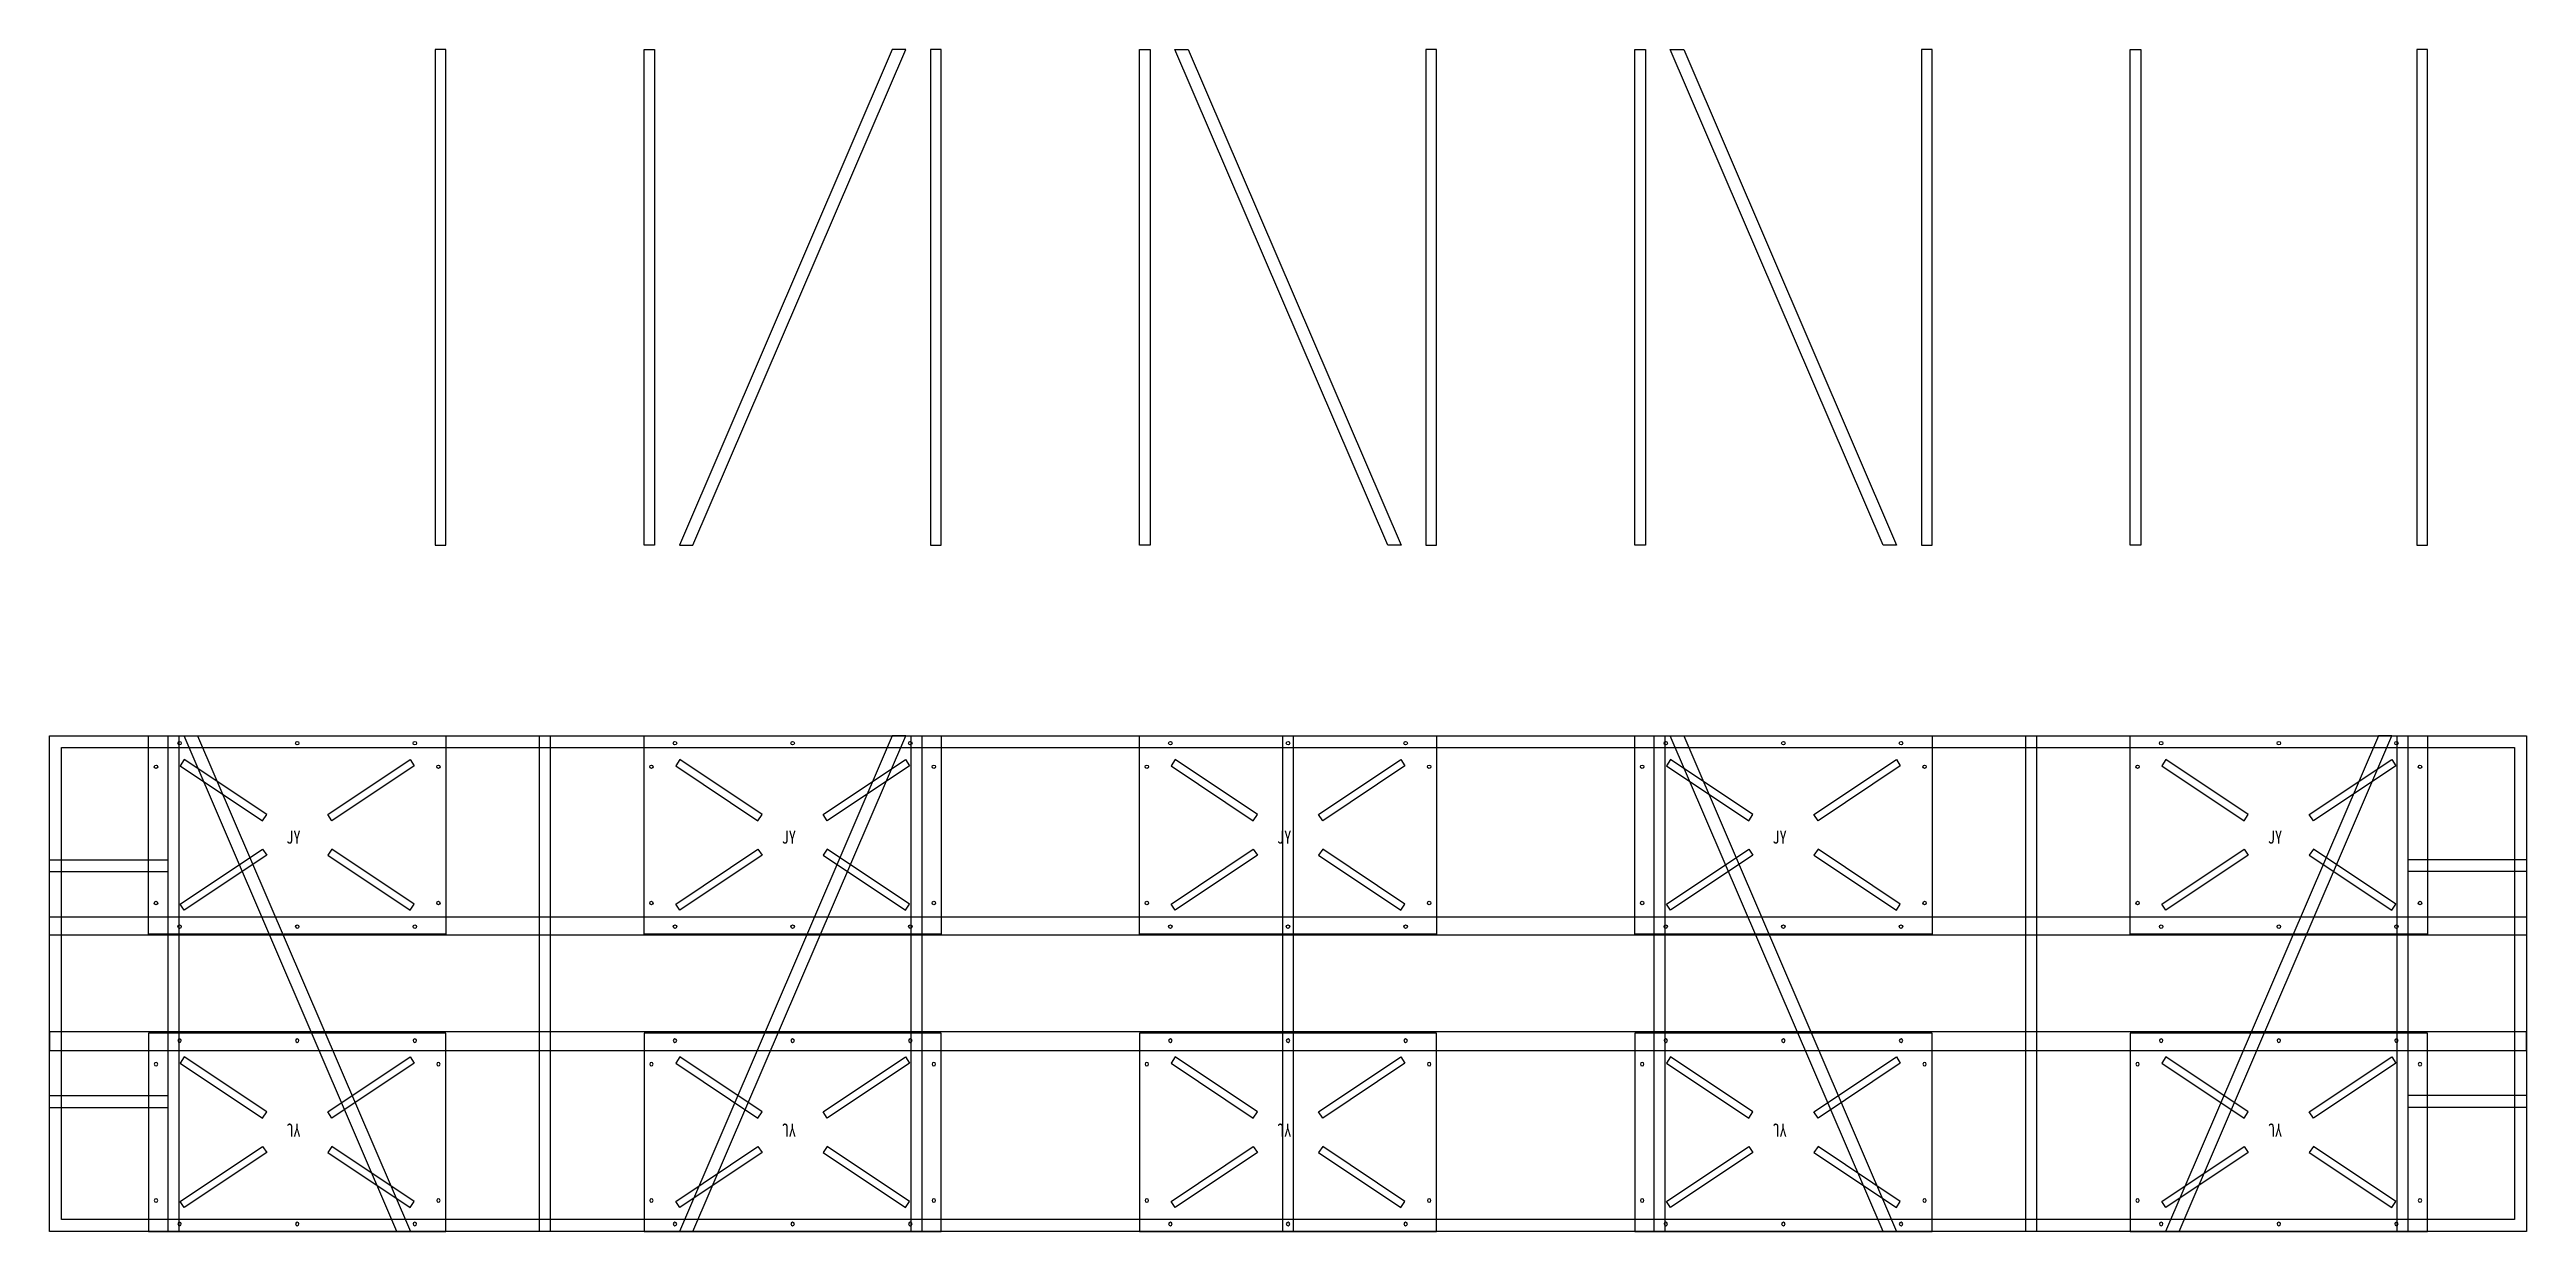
# Model space of a CAD drawing. Header units: millimetres. Extents: x 7263 to 319917, y -161937 to 156976.
# Drawn here: x 7263 to 17263, y -117181 to -112412 of the extents above; entities that cross this region are included whole.
import ezdxf

# ---------------------------------------------------------------- set-up
doc = ezdxf.new("R2010")
doc.units = ezdxf.units.MM
doc.header["$LTSCALE"] = 1000
for name, color, linetype in [('PUB_TEXT', 7, 'Continuous'), ('W-FLOAT_BOWL浮筒', 253, 'Continuous'), ('W-STEEL_FRAME钢架', 3, 'Continuous')]:
    doc.layers.add(name, color=color, linetype=linetype)
doc.styles.add('黑体', font='simhei.ttf', dxfattribs={"width": 0.8})

# ---------------------------------------------------------------- blocks, each defined once
blk = doc.blocks.new('$matou$00000186')
for points in [[(-600, 400), (600, 400), (600, -400), (-600, -400)], [(-456, 304), (-472, 279), (-140, 57), (-123, 82)], [(456, 304), (472, 279), (140, 57), (123, 82)], [(-456, -304), (-472, -279), (-140, -57), (-123, -82)], [(456, -304), (472, -279), (140, -57), (123, -82)]]:
    blk.add_lwpolyline(points, close=True)
for centre in [(-475, 370), (0, 370), (475, 370), (-570, 275), (570, 275), (-570, -275), (570, -275), (-475, -370), (0, -370), (475, -370)]:
    blk.add_circle(centre, 7)
at = {"layer": 'PUB_TEXT', "style": '黑体', "width": 0.8}
blk.add_text('JY', height=52.6, dxfattribs=at).set_placement((-44, -35))
blk = doc.blocks.new('*U248')
at = {"layer": 'W-FLOAT_BOWL浮筒'}
blk.add_blockref('$matou$00000186', (0, 600), dxfattribs=at)
at = {"layer": 'W-FLOAT_BOWL浮筒', "yscale": -1}
blk.add_blockref('$matou$00000186', (0, -600), dxfattribs=at)
blk = doc.blocks.new('*U249')
at = {"layer": 'W-FLOAT_BOWL浮筒', "color": 0, "linetype": 'ByBlock', "lineweight": -2, "transparency": 16777216}
for p in [(0, 0), (2000, 0), (4000, 0), (6000, 0), (8000, 0)]:
    blk.add_blockref('*U248', p, dxfattribs=at)
blk = doc.blocks.new('*U250')
at = {"layer": 'W-STEEL_FRAME钢架', "color": 1}
blk.add_lwpolyline([(-21.5, 1000), (21.5, 1000), (21.5, -1000), (-21.5, -1000)], close=True, dxfattribs=at)
blk = doc.blocks.new('*U251')
at = {"layer": 'W-STEEL_FRAME钢架', "color": 0, "linetype": 'ByBlock', "lineweight": -2, "transparency": 16777216}
for p in [(0, 0), (1500, 0), (3000, 0), (4500, 0), (6000, 0), (7500, 0), (9000, 0)]:
    blk.add_blockref('*U250', p, dxfattribs=at)

msp = doc.modelspace()

# ---------------------------------------------------------------- linework, layer by layer
at = {"layer": 'W-STEEL_FRAME钢架', "color": 1}
for points in [[(8863.3, -112411.9), (8820.3, -112411.9), (8820.3, -114411.9), (8863.3, -114411.9)], [(9663.3, -112411.9), (9706.3, -112411.9), (9706.3, -114411.9), (9663.3, -114411.9)], [(10863.3, -112411.9), (10820.3, -112411.9), (10820.3, -114411.9), (10863.3, -114411.9)], [(11663.3, -112411.9), (11706.3, -112411.9), (11706.3, -114411.9), (11663.3, -114411.9)], [(12863.3, -112411.9), (12820.3, -112411.9), (12820.3, -114411.9), (12863.3, -114411.9)], [(13663.3, -112411.9), (13706.3, -112411.9), (13706.3, -114411.9), (13663.3, -114411.9)], [(14863.3, -112411.9), (14820.3, -112411.9), (14820.3, -114411.9), (14863.3, -114411.9)], [(15663.3, -112411.9), (15706.3, -112411.9), (15706.3, -114411.9), (15663.3, -114411.9)], [(16863.3, -112411.9), (16820.3, -112411.9), (16820.3, -114411.9), (16863.3, -114411.9)]]:
    msp.add_lwpolyline(points, close=True, dxfattribs=at)
at = {"layer": 'W-STEEL_FRAME钢架', "color": 6}
for points in [[(10665.8, -112411.9), (9806.3, -114411.9), (9860.7, -114411.9), (10720.3, -112411.9)], [(11860.7, -112411.9), (12720.3, -114411.9), (12665.8, -114411.9), (11806.3, -112411.9)], [(13860.7, -112411.9), (14720.3, -114411.9), (14665.8, -114411.9), (13806.3, -112411.9)], [(7860.7, -115180.8), (8720.3, -117180.8), (8665.8, -117180.8), (7806.3, -115180.8)], [(10665.8, -115180.8), (9806.3, -117180.8), (9860.7, -117180.8), (10720.3, -115180.8)], [(13860.7, -115180.8), (14720.3, -117180.8), (14665.8, -117180.8), (13806.3, -115180.8)], [(16665.8, -115180.8), (15806.3, -117180.8), (15860.7, -117180.8), (16720.3, -115180.8)]]:
    msp.add_lwpolyline(points, close=True, dxfattribs=at)
at = {"layer": 'W-STEEL_FRAME钢架'}
for points in [[(7263.3, -115180.8), (17263.3, -115180.8), (17263.3, -117180.8), (7263.3, -117180.8)], [(7311.3, -115228.8), (17215.3, -115228.8), (17215.3, -117132.8), (7311.3, -117132.8)], [(7263.3, -115910.8), (17263.3, -115910.8), (17263.3, -115985.8), (7263.3, -115985.8)], [(7263.3, -116450.8), (17263.3, -116450.8), (17263.3, -116375.8), (7263.3, -116375.8)]]:
    msp.add_lwpolyline(points, close=True, dxfattribs=at)
at = {"layer": 'W-STEEL_FRAME钢架', "color": 1}
for points in [[(7263.3, -115680.8), (7741.8, -115680.8)], [(17263.3, -115680.8), (16784.8, -115680.8)], [(7263.3, -115728.8), (7741.8, -115728.8)], [(17263.3, -115728.8), (16784.8, -115728.8)], [(7263.3, -116632.8), (7741.8, -116632.8)], [(7263.3, -116680.8), (7741.8, -116680.8)], [(17263.3, -116632.8), (16784.8, -116632.8)], [(17263.3, -116680.8), (16784.8, -116680.8)]]:
    msp.add_lwpolyline(points, dxfattribs=at)

# ---------------------------------------------------------------- block references
at = {"layer": 'W-FLOAT_BOWL浮筒'}
msp.add_blockref('*U249', (8263.3, -116180.8), dxfattribs=at)
at = {"layer": 'W-STEEL_FRAME钢架'}
msp.add_blockref('*U251', (7763.3, -116180.8), dxfattribs=at)

doc.saveas('drawing.dxf')
